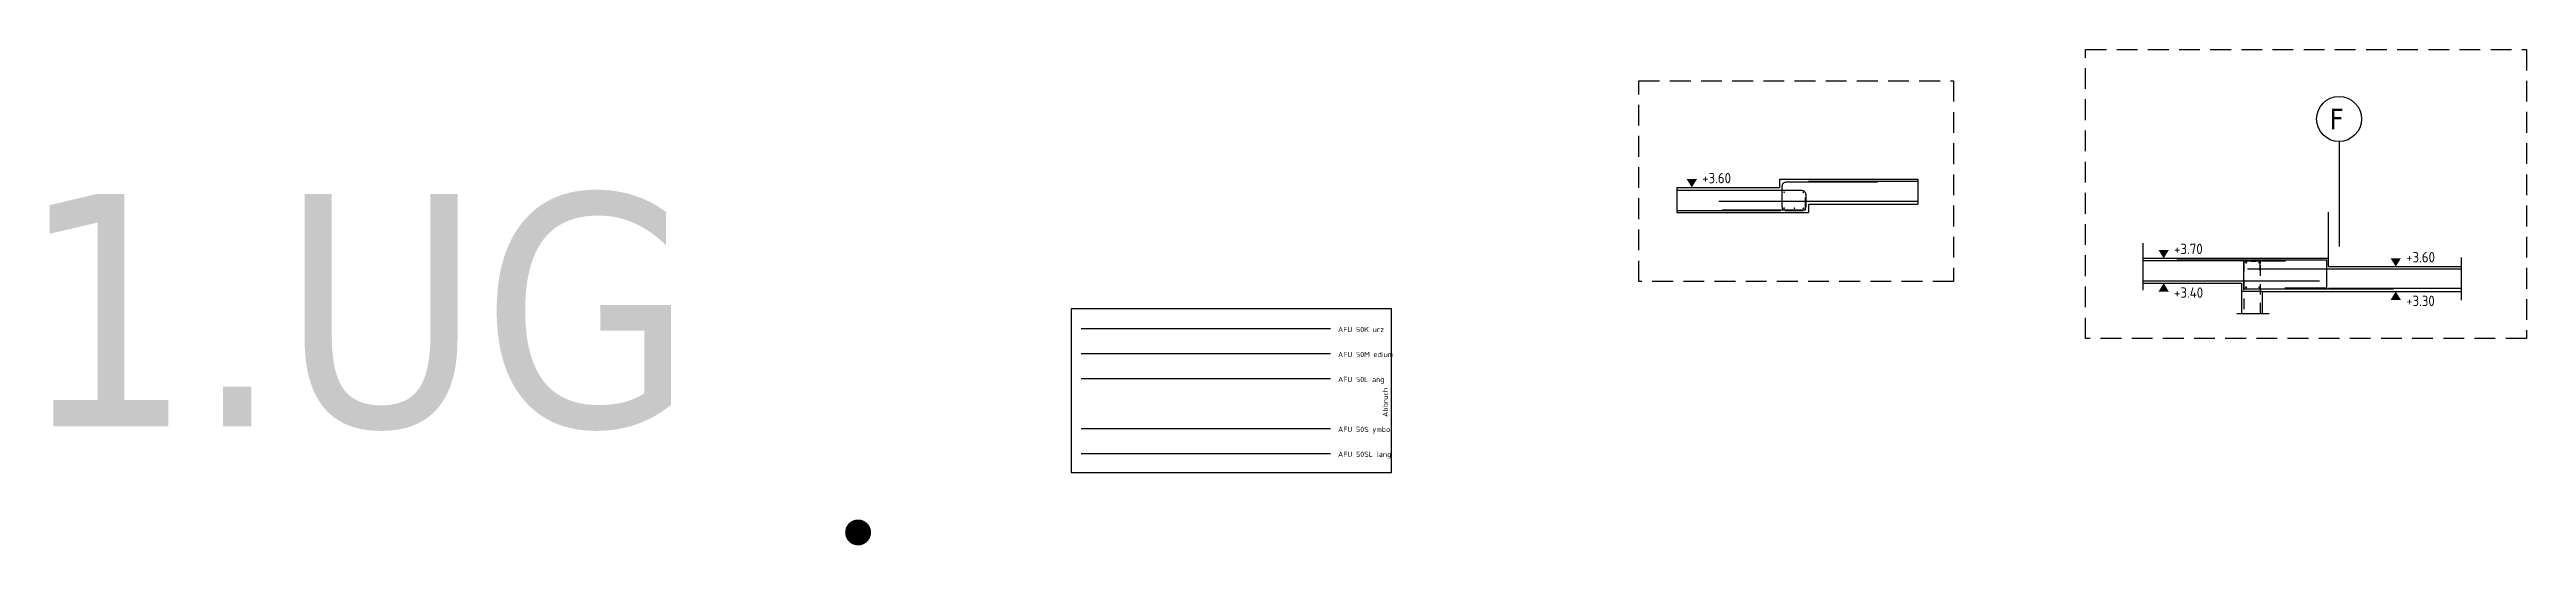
# Model space of a CAD drawing. Extents: x -19 to 96, y 0 to 49.
# Drawn here: x 8.1 to 37.91, y 43.22 to 49.18 of the extents above; entities that cross this region are included whole.
import ezdxf

# ---------------------------------------------------------------- set-up
doc = ezdxf.new("R2010")
doc.units = 0
doc.header["$LTSCALE"] = 0.5
for name, pattern in [('AUSGEZOGEN', [1000.01, 1000, 0.01]), ('DASHED', [0.75, 0.5, -0.25]), ('HIDDEN', [0.375, 0.25, -0.125]), ('STRICHLINIE', [0.75, 0.5, -0.25])]:
    doc.linetypes.add(name, pattern=pattern)
for name, color, linetype in [('ACHSEN', 7, 'Continuous'), ('AFU', 7, 'Continuous'), ('BETON', 7, 'Continuous'), ('DETAIL', 7, 'Continuous'), ('koten', 7, 'Continuous'), ('OBJEKT', 7, 'Continuous'), ('RND', 7, 'Continuous'), ('RND-1', 7, 'Continuous'), ('SFP_Achsen', 7, 'Continuous')]:
    doc.layers.add(name, color=color, linetype=linetype)
doc.layers.add('NOPLOT', color=7, linetype='Continuous', plot=False)
doc.styles.add('helv', font='tahoma.ttf')
doc.styles.add('txt', font='isocp.shx')
doc.linetypes.add('ABBRUCH', pattern='A,0.15,-0.15,["x",Standard,S=0.07,R=0,X=-0.1,Y=-0.0238],-0.005', length=0.305)
doc.linetypes.add('AFU_50K', pattern='A,0.15,["/",Standard,S=0.2,R=0,X=-0.01,Y=-0.1],0.07,["/",Standard,S=0.2,R=0,X=-0.01,Y=-0.1],0.15', length=0.37)
doc.linetypes.add('AFU_50L', pattern='A,0.75,["/",Standard,S=0.2,R=0,X=-0.01,Y=-0.1],0.07,["/",Standard,S=0.2,R=0,X=-0.01,Y=-0.1],0.75', length=1.57)
doc.linetypes.add('AFU_50M', pattern='A,0.45,["/",Standard,S=0.2,R=0,X=-0.01,Y=-0.1],0.07,["/",Standard,S=0.2,R=0,X=-0.01,Y=-0.1],0.45', length=0.97)
doc.linetypes.add('AFU_50S', pattern='A,0,-0.15,["/",Standard,S=0.2,R=0,X=-0.01,Y=-0.1],0,-0.07,["/",Standard,S=0.2,R=0,X=-0.01,Y=-0.1],-0.15', length=0.37)
doc.linetypes.add('AFU_50SL', pattern='A,0,-0.75,["/",Standard,S=0.2,R=0,X=-0.01,Y=-0.1],0,-0.07,["/",Standard,S=0.2,R=0,X=-0.01,Y=-0.1],-0.75', length=1.57)

msp = doc.modelspace()

# ---------------------------------------------------------------- texts
at = {"layer": 'AFU', "color": 8, "linetype": 'AFU_50K', "style": 'txt'}
msp.add_text('AFU 50K urz', height=0.0625, dxfattribs=at).set_placement((23.6046, 45.7806))
at = {"layer": 'AFU', "color": 8, "linetype": 'AFU_50M', "style": 'txt'}
msp.add_text('AFU 50M edium', height=0.0625, dxfattribs=at).set_placement((23.6046, 45.4806))
at = {"layer": 'AFU', "color": 8, "linetype": 'AFU_50L', "style": 'txt'}
msp.add_text('AFU 50L ang', height=0.0625, dxfattribs=at).set_placement((23.6046, 45.1806))
at = {"layer": 'AFU', "color": 8, "linetype": 'ABBRUCH', "style": 'txt'}
msp.add_text('Abbruch', height=0.0625, rotation=90, dxfattribs=at).set_placement((24.2041, 44.7616))
at = {"layer": 'AFU', "color": 8, "linetype": 'AFU_50S', "style": 'txt'}
msp.add_text('AFU 50S ymbol', height=0.0625, dxfattribs=at).set_placement((23.6046, 44.5806))
at = {"layer": 'AFU', "color": 8, "linetype": 'AFU_50SL', "style": 'txt'}
msp.add_text('AFU 50SL lang', height=0.0625, dxfattribs=at).set_placement((23.6046, 44.2806))
at = {"layer": 'NOPLOT', "color": 191, "linetype": 'AUSGEZOGEN', "style": 'helv'}
msp.add_text('1.UG', height=2.79465, dxfattribs=at).set_placement((7.7358, 44.6477))
at = {"layer": 'SFP_Achsen', "color": 6, "linetype": 'AUSGEZOGEN', "style": 'helv'}
msp.add_text('F', height=0.25, dxfattribs=at).set_placement((35.5374, 48.2188))

# ---------------------------------------------------------------- blocks, each defined once
blk = doc.blocks.new('okrd_o')
at = {"layer": 'koten', "color": 7, "linetype": 'Continuous'}
blk.add_solid([(-0.125, 0.202), (0.125, 0.202), (0, 0)], dxfattribs=at)
at = {"layer": 'koten', "style": 'txt'}
blk.add_attdef('OKRD', (0.25, 0.1), '', height=0.25, dxfattribs=at)
blk = doc.blocks.new('okrd_u')
at = {"layer": 'koten', "color": 7, "linetype": 'Continuous'}
blk.add_solid([(-0.125, -0.202), (0.125, -0.202), (0, 0)], dxfattribs=at)
at = {"layer": 'koten', "style": 'txt'}
blk.add_attdef('OKRD', (0.25, -0.35), '', height=0.25, dxfattribs=at)

# ---------------------------------------------------------------- linework, layer by layer
at = {"layer": 'ACHSEN', "color": 140, "linetype": 'AUSGEZOGEN'}
msp.add_line((35.6515, 48.0727), (35.6515, 46.8116), dxfattribs=at)
at = {"layer": 'AFU', "color": 8, "linetype": 'AFU_50K'}
for p, q in [((34.7265, 46.2684), (34.4765, 46.2684)), ((23.5134, 45.8183), (20.5134, 45.8183))]:
    msp.add_line(p, q, dxfattribs=at)
at = {"layer": 'AFU', "color": 8, "linetype": 'AFU_50M'}
msp.add_line((23.5134, 45.5183), (20.5134, 45.5183), dxfattribs=at)
at = {"layer": 'AFU', "color": 8, "linetype": 'AFU_50L'}
msp.add_line((23.5134, 45.2183), (20.5134, 45.2183), dxfattribs=at)
at = {"layer": 'AFU', "color": 8, "linetype": 'AFU_50S'}
msp.add_line((23.5134, 44.6183), (20.5134, 44.6183), dxfattribs=at)
at = {"layer": 'AFU', "color": 8, "linetype": 'AFU_50SL'}
msp.add_line((23.5134, 44.3183), (20.5134, 44.3183), dxfattribs=at)
at = {"layer": 'AFU', "color": 8, "linetype": 'ABBRUCH'}
msp.add_lwpolyline([(20.3948, 44.0921), (24.2494, 44.0921), (24.2494, 46.0589), (20.3948, 46.0589)], close=True, dxfattribs=at)
at = {"layer": 'BETON', "color": 6, "linetype": 'AUSGEZOGEN'}
for p, q in [((27.6835, 47.52), (28.9169, 47.52)), ((28.9169, 47.62), (28.9169, 47.52)), ((28.9169, 47.62), (30.5812, 47.62)), ((27.6835, 47.22), (29.2669, 47.22)), ((29.2669, 47.32), (29.2669, 47.22)), ((29.2669, 47.32), (30.5812, 47.32)), ((33.2912, 46.6684), (35.5265, 46.6684)), ((35.5265, 46.5684), (35.5265, 46.6684)), ((35.5265, 46.5684), (37.1201, 46.5684)), ((33.2912, 46.3684), (34.4765, 46.3684)), ((34.4765, 46.3684), (34.4765, 46.0062)), ((34.7265, 46.2684), (37.1201, 46.2684)), ((34.7265, 46.2684), (34.7265, 46.0062))]:
    msp.add_line(p, q, dxfattribs=at)
at = {"layer": 'DETAIL', "color": 102, "linetype": 'STRICHLINIE'}
for points in [[(32.6013, 45.7044), (32.6013, 49.1772), (37.907, 49.1772), (37.907, 45.7044)], [(27.2241, 46.3892), (27.2241, 48.8017), (31.0117, 48.8017), (31.0117, 46.3892)]]:
    msp.add_lwpolyline(points, close=True, dxfattribs=at)
at = {"layer": 'NOPLOT', "color": 191, "linetype": 'AUSGEZOGEN'}
for p, q in [((27.6835, 47.52), (27.6835, 47.22)), ((30.5812, 47.62), (30.5812, 47.32)), ((33.2912, 46.8504), (33.2912, 46.2839)), ((37.1201, 46.6792), (37.1201, 46.1647)), ((34.4213, 46.0062), (34.8112, 46.0062))]:
    msp.add_line(p, q, dxfattribs=at)
at = {"layer": 'NOPLOT', "color": 191, "linetype": 'Continuous', "const_width": 0.1557}
msp.add_lwpolyline([(17.8287, 43.2945, 1), (17.8287, 43.4501, 1)], format="xyb", close=True, dxfattribs=at)
at = {"layer": 'OBJEKT', "color": 7, "linetype": 'AUSGEZOGEN'}
msp.add_line((35.5265, 46.6684), (35.5265, 47.2235), dxfattribs=at)
at = {"layer": 'RND', "color": 1, "linetype": 'AUSGEZOGEN'}
for points in [[(27.6835, 47.4875), (28.9169, 47.4875)], [(28.2292, 47.2497), (29.2292, 47.2497), (29.2292, 47.3997)], [(30.5812, 47.5913), (29.2661, 47.5913)], [(27.6835, 47.2419), (28.9332, 47.2419)], [(30.5812, 47.35), (28.1882, 47.35)], [(34.5006, 46.6358), (33.2912, 46.6358)], [(33.7008, 46.6497), (35.5008, 46.6497), (35.5008, 46.3097), (35.0008, 46.3097)], [(36.3065, 46.2984), (34.5065, 46.2984), (34.5065, 46.6384), (35.0065, 46.6384)], [(37.1201, 46.5395), (34.5483, 46.5395)], [(33.2912, 46.3984), (35.4149, 46.3984)], [(35.5265, 46.3104), (37.1201, 46.3104)]]:
    msp.add_lwpolyline(points, dxfattribs=at)
at = {"layer": 'RND', "color": 7, "linetype": 'AUSGEZOGEN'}
for points, const_width in [([(28.9687, 47.4613, 1), (28.9787, 47.4613, 1)], 0.01), ([(29.1992, 47.4602, 1), (29.2092, 47.4602, 1)], 0.01), ([(28.9687, 47.2701, 1), (28.9787, 47.2701, 1)], 0.01), ([(29.0914, 47.2701, 1), (29.1014, 47.2701, 1)], 0.01), ([(29.1992, 47.2701, 1), (29.2092, 47.2701, 1)], 0.01), ([(34.5271, 46.6167, 1), (34.5396, 46.6167, 1)], 0.0125), ([(34.686, 46.6167, 1), (34.6985, 46.6167, 1)], 0.0125), ([(34.5271, 46.3206, 1), (34.5396, 46.3206, 1)], 0.0125), ([(34.686, 46.3206, 1), (34.6985, 46.3206, 1)], 0.0125)]:
    msp.add_lwpolyline(points, format="xyb", close=True, dxfattribs=dict(at, const_width=const_width))
at = {"layer": 'RND', "color": 7, "linetype": 'HIDDEN'}
for points in [[(34.6977, 46.524), (34.7073, 46.6336), (34.5073, 46.6336), (34.5073, 46.0062)], [(34.7073, 46.0062), (34.7073, 46.6336), (34.5977, 46.624)]]:
    msp.add_lwpolyline(points, dxfattribs=at)
at = {"layer": 'RND-1', "color": 1, "linetype": 'AUSGEZOGEN'}
msp.add_lwpolyline([(30.0968, 47.5821), (28.9968, 47.5821, 0.4142136), (28.9468, 47.5321), (28.9468, 47.2921, 0.4142136), (28.9968, 47.2421), (29.1868, 47.2421, 0.4142136), (29.2368, 47.2921), (29.2368, 47.4321, 0.4142136), (29.1868, 47.4821), (28.0868, 47.4821)], format="xyb", dxfattribs=at)
at = {"layer": 'SFP_Achsen', "color": 7, "linetype": 'AUSGEZOGEN'}
msp.add_circle((35.6515, 48.3432), 0.2705, dxfattribs=at)

# ---------------------------------------------------------------- block references
at = {"layer": 'koten', "color": 191, "linetype": 'AUSGEZOGEN', "xscale": 0.5, "yscale": 0.5, "zscale": 0.5}
msp.add_blockref('okrd_o', (27.8622, 47.52), dxfattribs=at).add_auto_attribs({'OKRD': '+3.60'})
at = {"layer": 'koten', "color": 7, "linetype": 'AUSGEZOGEN', "xscale": 0.5, "yscale": 0.5, "zscale": 0.5}
for p, values in [((33.5412, 46.6684), {'OKRD': '+3.70'}), ((36.334, 46.5684), {'OKRD': '+3.60'})]:
    msp.add_blockref('okrd_o', p, dxfattribs=at).add_auto_attribs(values)
at = {"layer": 'koten', "color": 7, "linetype": 'DASHED', "xscale": 0.5, "yscale": 0.5, "zscale": 0.5}
for p, values in [((33.5412, 46.3684), {'OKRD': '+3.40'}), ((36.334, 46.2684), {'OKRD': '+3.30'})]:
    msp.add_blockref('okrd_u', p, dxfattribs=at).add_auto_attribs(values)

msp.set_redraw_order([(e.dxf.handle, doc.entitydb.next_handle()) for e in msp.query("TEXT MTEXT ATTDEF DIMENSION ARC_DIMENSION")])  # texts and dimensions are drawn at this point

doc.saveas('drawing.dxf')
